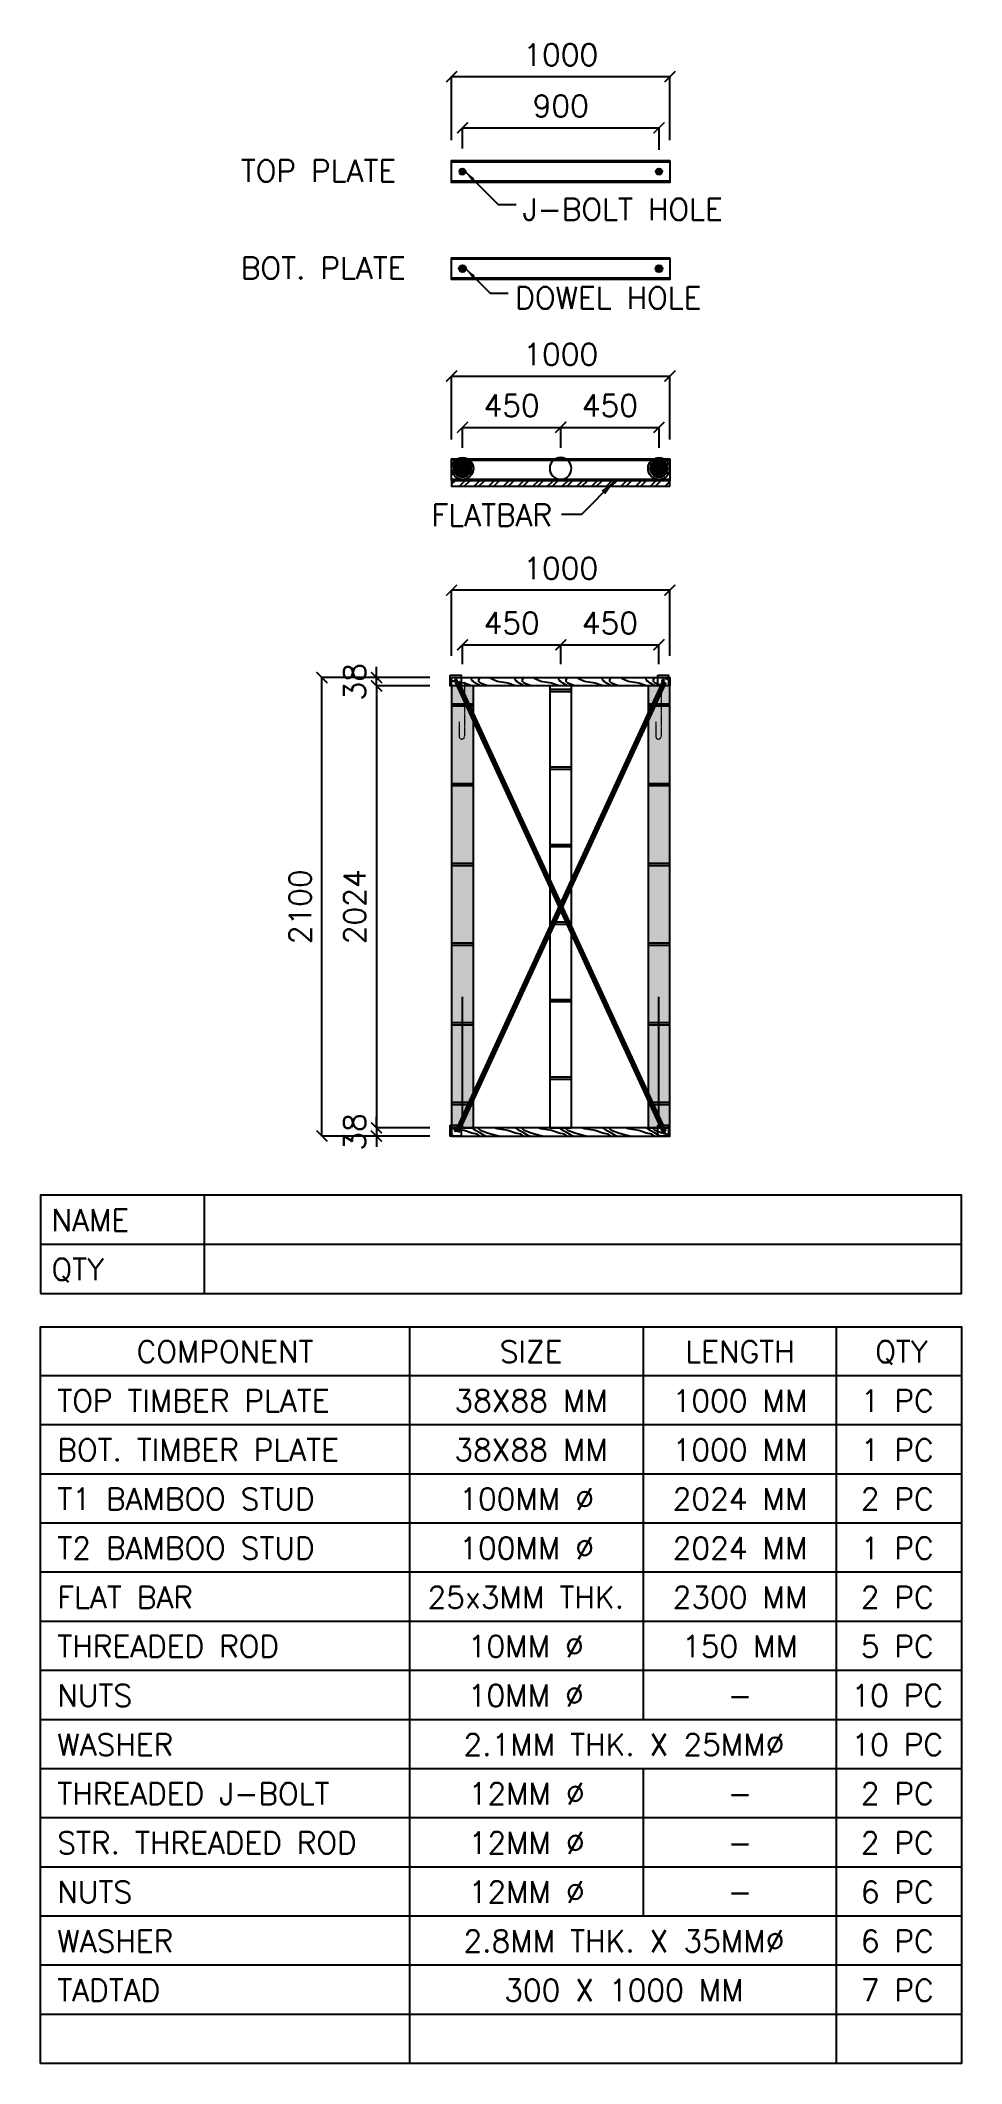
# Model space of a CAD drawing. Header units: inches. Extents: x 30 to 4248, y 12 to 9278.
import ezdxf
from ezdxf.enums import TextEntityAlignment as Align

# ---------------------------------------------------------------- set-up
doc = ezdxf.new("R2010")
doc.units = ezdxf.units.IN
doc.header["$MEASUREMENT"] = 0
doc.set_wipeout_variables(frame=1)
doc.linetypes.add('HIDDEN2', pattern=[4.7625, 3.175, -1.5875])
doc.layers.get('Defpoints').update_dxf_attribs({"color": 36, "true_color": 0x703800})
doc.layers.add('.', color=5, linetype='Continuous', lineweight=70)
for name, color, linetype in [('0-S1', 1, 'Continuous'), ('0-S2', 2, 'Continuous'), ('0-S8', 8, 'Continuous'), ('1CO', 1, 'Continuous'), ('A-BAMBOO POLE', 2, 'Continuous'), ('A-DIMENSIONS', 30, 'Continuous'), ('A-Hatch', 8, 'Continuous'), ('A-Main Text', 3, 'Continuous'), ('A-Specifications', 2, 'Continuous'), ('A-WALL', 4, 'Continuous'), ('AR-Bamboo Stud', 2, 'Continuous'), ('AR-Flatbar', 143, 'Continuous'), ('AR-FURNITURES', 9, 'Continuous'), ('AR-Panels', 4, 'Continuous'), ('AR-Timber Plate', 3, 'Continuous'), ('Bolts', 4, 'HIDDEN2'), ('Screw Dowel', 140, 'Continuous'), ('Screw J-Bolt', 64, 'Continuous')]:
    doc.layers.add(name, color=color, linetype=linetype)
doc.layers.add('VP', color=7, linetype='Continuous', plot=False)
doc.styles.add('LEROY', font='simplex.shx')
doc.dimstyles.new('DIM100', dxfattribs={"dimscale": 0, "dimtxt": 220, "dimasz": 180, "dimexe": 220, "dimexo": 250, "dimgap": 1, "dimtad": 1, "dimtoh": 1, "dimlfac": 0.001, "dimzin": 1, "dimdsep": 46, "dimtxsty": 'LEROY', "dimblk1": 'ORIGIN', "dimblk2": 'ORIGIN', "dimsah": 1, "dimcen": 0.18, "dimclrd": 30, "dimclre": 30, "dimclrt": 7, "dimazin": 0, "dimtfac": 1, "dimtix": 1, "dimtmove": 1, "dimatfit": 3, "dimfxl": 1, "dimtvp": 1, "dimtolj": 2, "dimtzin": 0, "dimarcsym": 0})

msp = doc.modelspace()

# ---------------------------------------------------------------- texts
at = {"layer": 'A-Main Text', "style": 'LEROY'}
for s, p in [('NAME', (80.4, 3824.6, 18333.7)), ('QTY', (80.4, 3599.6, 18333.7))]:
    msp.add_text(s, height=100, dxfattribs=at).set_placement(p)
for s, p in [('COMPONENT', (875.4, 3222.4, 18333.7)), ('SIZE', (2276.9, 3222.4, 18333.7)), ('LENGTH', (3233.9, 3222.4, 18333.7)), ('QTY', (3973, 3222.4, 18333.7)), ('38X88 MM', (2276.9, 2997.4, 18333.7)), ('1000 MM', (3233.9, 2997.4, 18333.7)), ('1 PC', (3954, 2997.4, 18333.7)), ('38X88 MM', (2276.9, 2772.4, 18333.7)), ('1000 MM', (3233.9, 2772.4, 18333.7)), ('1 PC', (3954, 2772.4, 18333.7)), ('100MM ∅', (2256.7, 2547.4, 18333.7)), ('2024 MM', (3233.9, 2547.4, 18333.7)), ('2 PC', (3954, 2547.4, 18333.7)), ('100MM ∅', (2256.7, 2322.4, 18333.7)), ('2024 MM', (3233.9, 2322.4, 18333.7)), ('1 PC', (3954, 2322.4, 18333.7)), ('25x3MM THK.', (2252.5, 2097.4, 18333.7)), ('2300 MM', (3233.9, 2097.4, 18333.7)), ('2 PC', (3954, 2097.4, 18333.7)), ('10MM ∅', (2252.5, 1872.4, 18333.7)), ('150 MM', (3233.9, 1872.4, 18333.7)), ('5 PC', (3954, 1872.4, 18333.7)), ('10MM ∅', (2252.5, 1647.4, 18333.7)), ('-', (3233.9, 1647.4, 18333.7)), ('10 PC', (3954, 1647.4, 18333.7)), ('10 PC', (3954, 1422.4, 18333.7)), ('12MM ∅', (2256.7, 1197.4, 18333.7)), ('2 PC', (3954, 1197.4, 18333.7)), ('-', (3233.9, 1197.4, 18333.7)), ('12MM ∅', (2256.7, 972.4, 18333.7)), ('2 PC', (3954, 972.4, 18333.7)), ('-', (3233.9, 972.4, 18333.7)), ('12MM ∅', (2256.7, 747.4, 18333.7)), ('6 PC', (3954, 747.4, 18333.7)), ('-', (3233.9, 747.4, 18333.7)), ('6 PC', (3954, 522.4, 18333.7)), ('7 PC', (3954, 297.4, 18333.7))]:
    msp.add_text(s, height=100, dxfattribs=at).set_placement(p, align=Align.CENTER)
at = {"layer": 'A-Main Text', "ltscale": 0.2, "char_height": 100, "attachment_point": 3, "style": 'LEROY'}
for s, insert in [('\\pxql;TOP PLATE', (2013.8, 8730.9)), ('\\pxql;BOT. PLATE', (2013.8, 8286.3))]:
    msp.add_mtext_dynamic_manual_height_columns(s, width=1066.299, gutter_width=0.3, heights=[0], dxfattribs=dict(at, insert=insert))
at = {"layer": 'A-Main Text', "char_height": 100, "style": 'LEROY'}
for s, insert, width, attachment_point in [('TOP TIMBER PLATE', (106.8, 3097.4, 18333.7), 1533.54, 1), ('BOT. TIMBER PLATE', (106.8, 2872.4, 18333.7), 1533.54, 1), ('T1 BAMBOO STUD', (106.8, 2647.4, 18333.7), 1399.607, 1), ('T2 BAMBOO STUD', (106.8, 2422.4, 18333.7), 1399.607, 1), ('FLAT BAR', (106.8, 2197.4, 18333.7), 1399.607, 1), ('THREADED ROD', (106.8, 1972.4, 18333.7), 1710.934, 1), ('NUTS', (106.8, 1747.4, 18333.7), 1399.607, 1), ('WASHER', (106.8, 1522.4, 18333.7), 1399.607, 1), ('2.1MM THK. X 25MM∅ ', (2702.2, 1522.4, 18333.7), 1841.691, 2), ('THREADED J-BOLT', (106.8, 1297.4, 18333.7), 1632.871, 1), ('STR. THREADED ROD', (106.8, 1072.4, 18333.7), 1980.468, 1), ('NUTS', (106.8, 847.4, 18333.7), 1399.607, 1), ('WASHER', (106.8, 622.4, 18333.7), 1399.607, 1), ('2.8MM THK. X 35MM∅ ', (2702.2, 622.4, 18333.7), 1841.691, 2), ('TADTAD', (106.8, 397.4, 18333.7), 1399.607, 1), ('300 X 1000 MM', (2702.2, 397.4, 18333.7), 1841.691, 2)]:
    msp.add_mtext(s, dxfattribs=dict(at, insert=insert, width=width, attachment_point=attachment_point))
at = {"layer": 'A-Specifications', "ltscale": 0.2, "char_height": 100, "attachment_point": 3, "style": 'LEROY'}
for s, width, gutter_width, insert in [('\\pxql;J-BOLT HOLE', 1066.299, 0.3, (3304, 8554.6)), ('\\pxql;DOWEL HOLE', 1010.881, 0.3, (3215.1, 8149.2)), ('FLATBAR', 751.472, 0.5, (2373.4, 7154.3))]:
    msp.add_mtext_dynamic_manual_height_columns(s, width=width, gutter_width=gutter_width, heights=[0], dxfattribs=dict(at, insert=insert))

# ---------------------------------------------------------------- blocks, each defined once
blk = doc.blocks.new('bps1')
at = {"layer": 'AR-FURNITURES'}
h = blk.add_hatch(dxfattribs=at)
h.set_pattern_fill('ANSI37', color=256, scale=2)
h.set_pattern_definition([(45, (0, 0), (-4.490128, 4.490128), []), (135, (0, 0), (-4.490128, -4.490128), [])])
edge = h.paths.add_edge_path()
edge.add_ellipse((30825.3, -11129.5), major_axis=(-28.3, 28.3), ratio=1, start_angle=0, end_angle=360, ccw=False)
at = {"layer": 'A-BAMBOO POLE', "linetype": 'Continuous'}
blk.add_circle((30825.3, -11129.5), 50, dxfattribs=at)
at = {"layer": 'AR-FURNITURES', "linetype": 'Continuous', "extrusion": (0, 0, -1)}
blk.add_ellipse((30825.3, -11129.5), major_axis=(-28.3, 28.3), ratio=1, start_param=2.356935, end_param=8.64012, dxfattribs=at)
blk = doc.blocks.new('bpns1')
at = {"layer": 'A-BAMBOO POLE', "linetype": 'Continuous'}
blk.add_circle((31425.3, -11129.1), 50, dxfattribs=at)
blk = doc.blocks.new('PANEL 1000A')
at = {"layer": 'AR-Timber Plate'}
blk.add_lwpolyline([(29910.3, -5824), (29910.3, -5736), (30910.3, -5736), (30910.3, -5824)], close=True, dxfattribs=at)
at = {"layer": 'VP'}
blk.add_lwpolyline([(29910.3, -5830), (29910.3, -5730), (30910.3, -5730), (30910.3, -5830)], close=True, dxfattribs=at)
at = {"layer": 'AR-Bamboo Stud', "rotation": 270}
for p in [(41089.8, 25039.3), (41989.8, 25039.3)]:
    blk.add_blockref('bps1', p, dxfattribs=at)
at = {"layer": 'AR-Bamboo Stud', "xscale": -1, "rotation": 90}
blk.add_blockref('bpns1', (19281.9, 25639.3), dxfattribs=at)
blk = doc.blocks.new('_ArchTick')
at = {"color": 0, "linetype": 'ByBlock', "const_width": 0.15}
blk.add_lwpolyline([(-0.5, -0.5), (0.5, 0.5)], dxfattribs=at)
blk = doc.blocks.new('*D35')
at = {"layer": 'A-DIMENSIONS', "color": 30, "transparency": 16777216}
for p, q in [((1812.6, 6321.9), (1568.8, 6321.9)), ((1568.8, 6321.9), (1568.8, 4297.9)), ((1812.6, 4297.9), (1568.8, 4297.9))]:
    blk.add_line(p, q, dxfattribs=at)
at = {"layer": 'Defpoints', "color": 0, "transparency": 16777216}
for p in [(1912.6, 6321.9), (1568.8, 4297.9), (1912.6, 4297.9)]:
    blk.add_point(p, dxfattribs=at)
at = {"layer": 'A-DIMENSIONS', "color": 30, "transparency": 16777216, "xscale": 50, "yscale": 50, "zscale": 50}
for p, rotation in [((1568.8, 6321.9), 90), ((1568.8, 4297.9), 270)]:
    blk.add_blockref('_ArchTick', p, dxfattribs=dict(at, rotation=rotation))
at = {"layer": 'A-DIMENSIONS', "color": 3, "transparency": 16777216, "insert": (1468.8, 5309.9), "char_height": 100, "attachment_point": 5, "rotation": 90, "style": 'LEROY'}
blk.add_mtext('\\A2;2024', dxfattribs=at)
blk = doc.blocks.new('*D36')
at = {"layer": 'A-DIMENSIONS', "color": 30, "transparency": 16777216}
for p, q in [((1568.8, 4297.9), (1568.8, 4347.9)), ((1812.6, 4297.9), (1568.8, 4297.9)), ((1568.8, 4297.9), (1568.8, 4259.9)), ((1812.6, 4259.9), (1568.8, 4259.9)), ((1568.8, 4259.9), (1568.8, 4209.9))]:
    blk.add_line(p, q, dxfattribs=at)
at = {"layer": 'Defpoints', "color": 0, "transparency": 16777216}
for p in [(1912.6, 4297.9), (1568.8, 4259.9), (1912.6, 4259.9)]:
    blk.add_point(p, dxfattribs=at)
at = {"layer": 'A-DIMENSIONS', "color": 30, "transparency": 16777216, "xscale": 50, "yscale": 50, "zscale": 50}
for p, rotation in [((1568.8, 4297.9), 270), ((1568.8, 4259.9), 90)]:
    blk.add_blockref('_ArchTick', p, dxfattribs=dict(at, rotation=rotation))
at = {"layer": 'A-DIMENSIONS', "color": 3, "transparency": 16777216, "insert": (1468.8, 4278.9), "char_height": 100, "attachment_point": 5, "rotation": 90, "style": 'LEROY'}
blk.add_mtext('\\A2;38', dxfattribs=at)
blk = doc.blocks.new('*D37')
at = {"layer": 'A-DIMENSIONS', "color": 30, "transparency": 16777216}
for p, q in [((1568.8, 6359.9), (1568.8, 6409.9)), ((1812.7, 6359.9), (1568.8, 6359.9)), ((1568.8, 6321.9), (1568.8, 6359.9)), ((1812.6, 6321.9), (1568.8, 6321.9)), ((1568.8, 6321.9), (1568.8, 6271.9))]:
    blk.add_line(p, q, dxfattribs=at)
at = {"layer": 'Defpoints', "color": 0, "transparency": 16777216}
for p in [(1568.8, 6359.9), (1912.6, 6321.9), (1912.7, 6359.9)]:
    blk.add_point(p, dxfattribs=at)
at = {"layer": 'A-DIMENSIONS', "color": 30, "transparency": 16777216, "xscale": 50, "yscale": 50, "zscale": 50}
for p, rotation in [((1568.8, 6359.9), 270), ((1568.8, 6321.9), 90)]:
    blk.add_blockref('_ArchTick', p, dxfattribs=dict(at, rotation=rotation))
at = {"layer": 'A-DIMENSIONS', "color": 3, "transparency": 16777216, "insert": (1468.8, 6340.9), "char_height": 100, "attachment_point": 5, "rotation": 90, "style": 'LEROY'}
blk.add_mtext('\\A2;38', dxfattribs=at)
blk = doc.blocks.new('*D26')
at = {"layer": 'A-DIMENSIONS', "color": 30, "transparency": 16777216}
for p, q in [((1962.7, 6421.9), (1962.7, 6510.1)), ((1962.7, 6510.1), (2412.9, 6510.1)), ((2412.9, 6421.9), (2412.9, 6510.1))]:
    blk.add_line(p, q, dxfattribs=at)
at = {"layer": 'Defpoints', "color": 0, "transparency": 16777216}
for p in [(2412.9, 6510.1), (1962.7, 6321.9), (2412.9, 6321.9)]:
    blk.add_point(p, dxfattribs=at)
at = {"layer": 'A-DIMENSIONS', "color": 30, "transparency": 16777216, "xscale": 50, "yscale": 50, "zscale": 50, "rotation": 180}
blk.add_blockref('_ArchTick', (1962.7, 6510.1), dxfattribs=at)
at = {"layer": 'A-DIMENSIONS', "color": 30, "transparency": 16777216, "xscale": 50, "yscale": 50, "zscale": 50}
blk.add_blockref('_ArchTick', (2412.9, 6510.1), dxfattribs=at)
at = {"layer": 'A-DIMENSIONS', "color": 3, "transparency": 16777216, "insert": (2187.8, 6610.1), "char_height": 100, "attachment_point": 5, "style": 'LEROY'}
blk.add_mtext('\\A2;450', dxfattribs=at)
blk = doc.blocks.new('*D27')
at = {"layer": 'A-DIMENSIONS', "color": 30, "transparency": 16777216}
for p, q in [((2412.9, 6421.9), (2412.9, 6510.1)), ((2412.9, 6510.1), (2862.6, 6510.1)), ((2862.6, 6421.9), (2862.6, 6510.1))]:
    blk.add_line(p, q, dxfattribs=at)
at = {"layer": 'Defpoints', "color": 0, "transparency": 16777216}
for p in [(2862.6, 6510.1), (2412.9, 6321.9), (2862.6, 6321.9)]:
    blk.add_point(p, dxfattribs=at)
at = {"layer": 'A-DIMENSIONS', "color": 30, "transparency": 16777216, "xscale": 50, "yscale": 50, "zscale": 50, "rotation": 180}
blk.add_blockref('_ArchTick', (2412.9, 6510.1), dxfattribs=at)
at = {"layer": 'A-DIMENSIONS', "color": 30, "transparency": 16777216, "xscale": 50, "yscale": 50, "zscale": 50}
blk.add_blockref('_ArchTick', (2862.6, 6510.1), dxfattribs=at)
at = {"layer": 'A-DIMENSIONS', "color": 3, "transparency": 16777216, "insert": (2637.8, 6610.1), "char_height": 100, "attachment_point": 5, "style": 'LEROY'}
blk.add_mtext('\\A2;450', dxfattribs=at)
blk = doc.blocks.new('*D28')
at = {"layer": 'A-DIMENSIONS', "color": 30, "transparency": 16777216}
for p, q in [((1912.7, 6459.9), (1912.7, 6760.1)), ((2912.6, 6760.1), (1912.7, 6760.1)), ((2912.6, 6459.9), (2912.6, 6760.1))]:
    blk.add_line(p, q, dxfattribs=at)
at = {"layer": 'Defpoints', "color": 0, "transparency": 16777216}
for p in [(1912.7, 6760.1), (1912.7, 6359.9), (2912.6, 6359.9)]:
    blk.add_point(p, dxfattribs=at)
at = {"layer": 'A-DIMENSIONS', "color": 30, "transparency": 16777216, "xscale": 50, "yscale": 50, "zscale": 50, "rotation": 180}
blk.add_blockref('_ArchTick', (1912.7, 6760.1), dxfattribs=at)
at = {"layer": 'A-DIMENSIONS', "color": 30, "transparency": 16777216, "xscale": 50, "yscale": 50, "zscale": 50}
blk.add_blockref('_ArchTick', (2912.6, 6760.1), dxfattribs=at)
at = {"layer": 'A-DIMENSIONS', "color": 3, "transparency": 16777216, "insert": (2412.6, 6860.1), "char_height": 100, "attachment_point": 5, "style": 'LEROY'}
blk.add_mtext('\\A2;1000', dxfattribs=at)
blk = doc.blocks.new('*D29')
at = {"layer": 'A-DIMENSIONS', "color": 30, "transparency": 16777216}
for p, q in [((1812.7, 6359.9), (1318.8, 6359.9)), ((1318.8, 4259.9), (1318.8, 6359.9)), ((1812.6, 4259.9), (1318.8, 4259.9))]:
    blk.add_line(p, q, dxfattribs=at)
at = {"layer": 'Defpoints', "color": 0, "transparency": 16777216}
for p in [(1318.8, 6359.9), (1912.7, 6359.9), (1912.6, 4259.9)]:
    blk.add_point(p, dxfattribs=at)
at = {"layer": 'A-DIMENSIONS', "color": 30, "transparency": 16777216, "xscale": 50, "yscale": 50, "zscale": 50}
for p, rotation in [((1318.8, 6359.9), 90), ((1318.8, 4259.9), 270)]:
    blk.add_blockref('_ArchTick', p, dxfattribs=dict(at, rotation=rotation))
at = {"layer": 'A-DIMENSIONS', "color": 3, "transparency": 16777216, "insert": (1218.8, 5309.9), "char_height": 100, "attachment_point": 5, "rotation": 90, "style": 'LEROY'}
blk.add_mtext('\\A2;2100', dxfattribs=at)
blk = doc.blocks.new('A$C62F95397')
at = {"layer": 'Bolts', "lineweight": 0, "ltscale": 0.25}
for p, q in [((25, 262.5), (25, 12.5)), ((0, 80.8), (0, 12.5))]:
    blk.add_line(p, q, dxfattribs=at)
blk.add_arc((12.5, 12.5), 12.5, 180, 0, dxfattribs=at)
blk = doc.blocks.new('N2N')
blk.add_wipeout([(98002.7, -26144.8), (97902.7, -26144.8), (97902.7, -28168.8), (98002.7, -28168.8)]).dxf.layer = '0-S8'
at = {"layer": '.', "linetype": 'Continuous'}
h = blk.add_hatch(dxfattribs=at)
h.set_pattern_fill('DOTS', color=8, scale=10)
h.set_pattern_definition([(0, (7e-06, 48.67), (7.9375, 15.875), [0, -15.875])])
h.paths.add_polyline_path([(98002.7, -26144.8), (97902.7, -26144.8), (97902.7, -28168.8), (98002.7, -28168.8)])
at = {"layer": '0-S1'}
h = blk.add_hatch(dxfattribs=at)
h.set_pattern_fill('_USER', color=256, scale=365, pattern_type=0)
h.set_pattern_definition([(0, (97902.7, -25880.27), (0, 365), [])])
edge = h.paths.add_edge_path()
edge.add_line((97902.7, -26144.8), (98002.7, -26144.8))
edge.add_line((98002.7, -26117.1), (98002.7, -28118.8))
edge.add_line((98002.7, -28118.8), (97902.7, -28118.8))
edge.add_line((97902.7, -28118.8), (97902.7, -26121.8))
h = blk.add_hatch(dxfattribs=at)
h.set_pattern_fill('_USER', color=256, scale=365, pattern_type=0)
h.set_pattern_definition([(0, (97902.7, -25890.27), (0, 365), [])])
edge = h.paths.add_edge_path()
edge.add_line((97902.7, -26144.8), (98002.7, -26144.8))
edge.add_line((98002.7, -26124.9), (98002.7, -28138.8))
edge.add_line((98002.7, -28138.8), (97902.7, -28138.8))
edge.add_line((97902.7, -28138.8), (97902.7, -26135.8))
at = {"layer": '0-S2'}
blk.add_lwpolyline([(98002.7, -26144.8), (97902.7, -26144.8), (97902.7, -28168.8), (98002.7, -28168.8)], close=True, dxfattribs=at)
at = {"layer": 'Bolts', "ltscale": 0.5}
blk.add_line((97952.6, -28168.8), (97952.6, -27568.8), dxfattribs=at)
at = {"layer": 'Bolts'}
blk.add_blockref('A$C62F95397', (97937.6, -26388.2), dxfattribs=at)
blk = doc.blocks.new('BFGGBN')
at = {"layer": '1CO'}
blk.add_circle((6736.6, -34195.3), 4.5, dxfattribs=at)
at = {"layer": 'Defpoints'}
blk.add_lwpolyline([(6711.6, -34170.3), (6761.6, -34170.3), (6761.6, -34220.3), (6711.6, -34220.3)], close=True, dxfattribs=at)
blk = doc.blocks.new('Type B')
at = {"layer": '0-S1'}
h = blk.add_hatch(dxfattribs=at)
h.set_pattern_fill('_USER', color=256, scale=355, pattern_type=0)
h.set_pattern_definition([(0, (10628.1, 16236), (0, 355), [])])
edge = h.paths.add_edge_path()
edge.add_line((9748.3, 18210), (9848.3, 18210))
edge.add_line((9848.3, 18190.6), (9848.3, 16216))
edge.add_line((9848.3, 16216), (9748.3, 16216))
edge.add_line((9748.3, 16216), (9748.3, 18189.5))
h = blk.add_hatch(dxfattribs=at)
h.set_pattern_fill('_USER', color=256, scale=355, pattern_type=0)
h.set_pattern_definition([(0, (10628.1, 16246), (0, 355), [])])
edge = h.paths.add_edge_path()
edge.add_line((9748.3, 18210), (9848.3, 18210))
edge.add_line((9848.3, 18210), (9848.3, 16236))
edge.add_line((9848.3, 16236), (9748.3, 16236))
edge.add_line((9748.3, 16236), (9748.3, 18210))
at = {"layer": 'AR-Bamboo Stud'}
blk.add_lwpolyline([(9848.3, 18210), (9748.3, 18210), (9748.3, 16186), (9848.3, 16186)], close=True, dxfattribs=at)
blk = doc.blocks.new('1000 PANEL')
at = {"layer": 'AR-Bamboo Stud'}
for name, p in [('N2N', (71930.4, -219865)), ('Type B', (160534.1, -264219.9)), ('N2N', (72830.4, -219865))]:
    blk.add_blockref(name, p, dxfattribs=at)
at = {"layer": 'A-Hatch'}
h = blk.add_hatch(dxfattribs=at)
h.set_pattern_fill('HWOD20E1', color=8, scale=4, pattern_type=2)
h.set_pattern_definition([(14.03624, (9921.5, -276977.28), (2e-07, 200), [32.9848, -791.6363]), (14.03624, (10121.5, -276977.28), (2e-07, 200), [32.9848, -791.6363]), (14.03624, (10321.5, -276977.28), (2e-07, 200), [32.9848, -791.6363]), (14.03624, (10521.5, -276977.28), (2e-07, 200), [32.9848, -791.6363]), (18.43495, (9953.5, -276969.28), (3e-07, 200), [37.9473, -594.5082]), (18.43495, (10153.5, -276969.28), (3e-07, 200), [37.9473, -594.5082]), (18.43495, (10353.5, -276969.28), (3e-07, 200), [37.9473, -594.5082]), (21.80141, (9989.5, -276957.28), (-5e-06, 200), [21.5407, -1055.4923]), (21.80141, (10189.5, -276957.28), (-5e-06, 200), [21.5407, -1055.4923]), (21.80141, (10389.5, -276957.28), (-5e-06, 200), [21.5407, -1055.4923]), (21.80141, (10589.5, -276957.28), (-5e-06, 200), [21.5407, -1055.4923]), (21.80141, (10789.5, -276957.28), (-5e-06, 200), [21.5407, -1055.4923]), (63.43495, (10009.49, -276949.28), (-3e-06, 199.999995), [8.94427, -438.26932]), (90, (10013.5, -276941.28), (-200, 1e-14), [8, -192]), (153.43495, (10013.5, -276933.28), (1e-05, 200), [8.94427, -438.2693]), (153.43495, (10213.5, -276933.28), (1e-05, 200), [8.94427, -438.2693]), (90, (10005.5, -276929.28), (-200, 1e-14), [8, -192]), (45, (10005.49, -276921.28), (1e-14, 200), [5.65685, -277.18585]), (45, (10009.49, -276917.28), (1e-14, 200), [5.65685, -277.18585]), (90, (10013.5, -276913.28), (-200, 1e-14), [4, -196]), (146.30994, (10013.49, -276909.28), (-1e-05, 200), [14.4222, -706.68805]), (146.30994, (10213.49, -276909.28), (-1e-05, 200), [14.4222, -706.68805]), (146.30994, (10413.49, -276909.28), (-1e-05, 200), [14.4222, -706.68805]), (168.69008, (10001.5, -276901.28), (-2e-05, 200), [20.3961, -999.4078]), (168.69008, (10201.5, -276901.28), (-2e-05, 200), [20.3961, -999.4078]), (168.69008, (10401.5, -276901.28), (-2e-05, 200), [20.3961, -999.4078]), (168.69008, (10601.5, -276901.28), (-2e-05, 200), [20.3961, -999.4078]), (168.69008, (10801.5, -276901.28), (-2e-05, 200), [20.3961, -999.4078]), (171.86989, (9981.5, -276897.28), (2e-05, 200), [28.2843, -1385.9293]), (171.86989, (10181.5, -276897.28), (2e-05, 200), [28.2843, -1385.9293]), (171.86989, (10381.5, -276897.28), (2e-05, 200), [28.2843, -1385.9293]), (171.86989, (10581.5, -276897.28), (2e-05, 200), [28.2843, -1385.9293]), (171.86989, (10781.5, -276897.28), (2e-05, 200), [28.2843, -1385.9293]), (171.86989, (10981.5, -276897.28), (2e-05, 200), [28.2843, -1385.9293]), (171.86989, (11181.5, -276897.28), (2e-05, 200), [28.2843, -1385.9293]), (172.87498, (9953.5, -276893.28), (-2e-06, 200), [32.249, -1580.2025]), (172.87498, (10153.5, -276893.28), (-2e-06, 200), [32.249, -1580.2025]), (172.87498, (10353.5, -276893.28), (-2e-06, 200), [32.249, -1580.2025]), (172.87498, (10553.5, -276893.28), (-2e-06, 200), [32.249, -1580.2025]), (172.87498, (10753.5, -276893.28), (-2e-06, 200), [32.249, -1580.2025]), (172.87498, (10953.5, -276893.28), (-2e-06, 200), [32.249, -1580.2025]), (172.87498, (11153.5, -276893.28), (-2e-06, 200), [32.249, -1580.2025]), (172.87498, (11353.5, -276893.28), (-2e-06, 200), [32.249, -1580.2025]), (20.85446, (9921.5, -277005.28), (-1e-06, 200), [89.889, -4404.552]), (20.85446, (10121.5, -277005.28), (-1e-06, 200), [89.889, -4404.552]), (20.85446, (10321.5, -277005.28), (-1e-06, 200), [89.889, -4404.552]), (20.85446, (10521.5, -277005.28), (-1e-06, 200), [89.889, -4404.552]), (20.85446, (10721.5, -277005.28), (-1e-06, 200), [89.889, -4404.552]), (20.85446, (10921.5, -277005.28), (-1e-06, 200), [89.889, -4404.552]), (20.85446, (11121.5, -277005.28), (-1e-06, 200), [89.889, -4404.552]), (20.85446, (11321.5, -277005.28), (-1e-06, 200), [89.889, -4404.552]), (20.85446, (11521.5, -277005.28), (-1e-06, 200), [89.889, -4404.552]), (20.85446, (11721.5, -277005.28), (-1e-06, 200), [89.889, -4404.552]), (20.85446, (11921.5, -277005.28), (-1e-06, 200), [89.889, -4404.552]), (20.85446, (12121.5, -277005.28), (-1e-06, 200), [89.889, -4404.552]), (20.85446, (12321.5, -277005.28), (-1e-06, 200), [89.889, -4404.552]), (20.85446, (12521.5, -277005.28), (-1e-06, 200), [89.889, -4404.552]), (20.85446, (12721.5, -277005.28), (-1e-06, 200), [89.889, -4404.552]), (20.85446, (12921.5, -277005.28), (-1e-06, 200), [89.889, -4404.552]), (20.85446, (13121.5, -277005.28), (-1e-06, 200), [89.889, -4404.552]), (20.85446, (13321.5, -277005.28), (-1e-06, 200), [89.889, -4404.552]), (20.85446, (13521.5, -277005.28), (-1e-06, 200), [89.889, -4404.552]), (20.85446, (13721.5, -277005.28), (-1e-06, 200), [89.889, -4404.552]), (20.85446, (13921.5, -277005.28), (-1e-06, 200), [89.889, -4404.552]), (23.96249, (10005.5, -276973.28), (-7e-06, 200), [39.3954, -1930.376]), (23.96249, (10205.5, -276973.28), (-7e-06, 200), [39.3954, -1930.376]), (23.96249, (10405.5, -276973.28), (-7e-06, 200), [39.3954, -1930.376]), (23.96249, (10605.5, -276973.28), (-7e-06, 200), [39.3954, -1930.376]), (23.96249, (10805.5, -276973.28), (-7e-06, 200), [39.3954, -1930.376]), (23.96249, (11005.5, -276973.28), (-7e-06, 200), [39.3954, -1930.376]), (23.96249, (11205.5, -276973.28), (-7e-06, 200), [39.3954, -1930.376]), (23.96249, (11405.5, -276973.28), (-7e-06, 200), [39.3954, -1930.376]), (23.96249, (11605.5, -276973.28), (-7e-06, 200), [39.3954, -1930.376]), (63.43495, (10041.49, -276957.28), (-3e-06, 199.999995), [8.94427, -438.26932]), (108.43495, (10045.49, -276949.28), (-9e-06, 200.000005), [12.6491, -619.8064]), (108.43495, (10041.49, -276937.28), (-9e-06, 200.000005), [12.6491, -619.8064]), (45, (10037.49, -276925.28), (1e-14, 200), [16.97056, -265.87216]), (71.56505, (10049.49, -276913.28), (6e-06, 200.000006), [12.6491, -619.8064]), (135, (10053.49, -276901.28), (1e-14, 200), [11.3137, -271.529]), (143.1301, (10045.49, -276893.28), (-5e-07, 200), [20, -980]), (143.1301, (10245.49, -276893.28), (-5e-07, 200), [20, -980]), (143.1301, (10445.49, -276893.28), (-5e-07, 200), [20, -980]), (143.1301, (10645.49, -276893.28), (-5e-07, 200), [20, -980]), (170.53767, (10029.5, -276881.28), (2e-05, 200), [24.331, -1192.2214]), (170.53767, (10229.5, -276881.28), (2e-05, 200), [24.331, -1192.2214]), (170.53767, (10429.5, -276881.28), (2e-05, 200), [24.331, -1192.2214]), (170.53767, (10629.5, -276881.28), (2e-05, 200), [24.331, -1192.2214]), (170.53767, (10829.5, -276881.28), (2e-05, 200), [24.331, -1192.2214]), (170.53767, (11029.5, -276881.28), (2e-05, 200), [24.331, -1192.2214]), (161.56505, (10005.5, -276877.28), (1e-05, 200), [37.9473, -594.5082]), (161.56505, (10205.5, -276877.28), (1e-05, 200), [37.9473, -594.5082]), (161.56505, (10405.5, -276877.28), (1e-05, 200), [37.9473, -594.5082]), (170.53767, (9969.5, -276865.28), (2e-05, 200), [48.6621, -1167.8904]), (170.53767, (10169.5, -276865.28), (2e-05, 200), [48.6621, -1167.8904]), (170.53767, (10369.5, -276865.28), (2e-05, 200), [48.6621, -1167.8904]), (170.53767, (10569.5, -276865.28), (2e-05, 200), [48.6621, -1167.8904]), (170.53767, (10769.5, -276865.28), (2e-05, 200), [48.6621, -1167.8904]), (170.53767, (10969.5, -276865.28), (2e-05, 200), [48.6621, -1167.8904]), (116.56505, (10001.49, -277025.28), (-1e-05, 200.000006), [8.94427, -438.26932]), (135, (9997.49, -277017.28), (1e-14, 200), [11.3137, -271.529]), (63.43495, (9989.49, -277009.28), (-3e-06, 199.999995), [8.94427, -438.26932]), (33.69007, (9993.49, -277001.28), (7e-06, 200), [28.8444, -692.2659]), (33.69007, (10193.49, -277001.28), (7e-06, 200), [28.8444, -692.2659]), (33.69007, (10393.49, -277001.28), (7e-06, 200), [28.8444, -692.2659]), (26.56505, (10017.5, -276985.28), (4e-06, 200), [35.7771, -411.4365]), (26.56505, (10217.5, -276985.28), (4e-06, 200), [35.7771, -411.4365]), (15.9454, (10049.5, -276969.28), (-3e-07, 200), [29.1204, -1426.9015]), (15.9454, (10249.5, -276969.28), (-3e-07, 200), [29.1204, -1426.9015]), (15.9454, (10449.5, -276969.28), (-3e-07, 200), [29.1204, -1426.9015]), (15.9454, (10649.5, -276969.28), (-3e-07, 200), [29.1204, -1426.9015]), (15.9454, (10849.5, -276969.28), (-3e-07, 200), [29.1204, -1426.9015]), (15.9454, (11049.5, -276969.28), (-3e-07, 200), [29.1204, -1426.9015]), (15.9454, (11249.5, -276969.28), (-3e-07, 200), [29.1204, -1426.9015]), (8.1301, (10077.5, -276961.28), (5e-07, 200), [28.2843, -1385.9293]), (8.1301, (10277.5, -276961.28), (5e-07, 200), [28.2843, -1385.9293]), (8.1301, (10477.5, -276961.28), (5e-07, 200), [28.2843, -1385.9293]), (8.1301, (10677.5, -276961.28), (5e-07, 200), [28.2843, -1385.9293]), (8.1301, (10877.5, -276961.28), (5e-07, 200), [28.2843, -1385.9293]), (8.1301, (11077.5, -276961.28), (5e-07, 200), [28.2843, -1385.9293]), (8.1301, (11277.5, -276961.28), (5e-07, 200), [28.2843, -1385.9293]), (14.03624, (10105.5, -276957.28), (2e-07, 200), [16.4924, -808.1287]), (14.03624, (10305.5, -276957.28), (2e-07, 200), [16.4924, -808.1287]), (14.03624, (10505.5, -276957.28), (2e-07, 200), [16.4924, -808.1287]), (14.03624, (10705.5, -276957.28), (2e-07, 200), [16.4924, -808.1287]), (270, (10001.5, -277025.28), (200, 1e-14), [4, -196]), (164.74489, (10121.5, -276889.28), (-4e-06, 200), [45.607, -2234.744]), (164.74489, (10321.5, -276889.28), (-4e-06, 200), [45.607, -2234.744]), (164.74489, (10521.5, -276889.28), (-4e-06, 200), [45.607, -2234.744]), (164.74489, (10721.5, -276889.28), (-4e-06, 200), [45.607, -2234.744]), (164.74489, (10921.5, -276889.28), (-4e-06, 200), [45.607, -2234.744]), (164.74489, (11121.5, -276889.28), (-4e-06, 200), [45.607, -2234.744]), (164.74489, (11321.5, -276889.28), (-4e-06, 200), [45.607, -2234.744]), (164.74489, (11521.5, -276889.28), (-4e-06, 200), [45.607, -2234.744]), (164.74489, (11721.5, -276889.28), (-4e-06, 200), [45.607, -2234.744]), (164.74489, (11921.5, -276889.28), (-4e-06, 200), [45.607, -2234.744]), (164.74489, (12121.5, -276889.28), (-4e-06, 200), [45.607, -2234.744]), (159.44395, (10077.5, -276877.28), (-2e-05, 200), [34.176, -1674.6248]), (159.44395, (10277.5, -276877.28), (-2e-05, 200), [34.176, -1674.6248]), (159.44395, (10477.5, -276877.28), (-2e-05, 200), [34.176, -1674.6248]), (159.44395, (10677.5, -276877.28), (-2e-05, 200), [34.176, -1674.6248]), (159.44395, (10877.5, -276877.28), (-2e-05, 200), [34.176, -1674.6248]), (159.44395, (11077.5, -276877.28), (-2e-05, 200), [34.176, -1674.6248]), (159.44395, (11277.5, -276877.28), (-2e-05, 200), [34.176, -1674.6248]), (159.44395, (11477.5, -276877.28), (-2e-05, 200), [34.176, -1674.6248]), (135, (10045.49, -276865.28), (1e-14, 200), [11.3137, -271.529]), (90, (10037.5, -276857.28), (-200, 1e-14), [8, -192]), (63.43495, (10037.49, -276849.28), (-3e-06, 199.999995), [8.94427, -438.26932]), (90, (10041.5, -276841.28), (-200, 1e-14), [8, -192]), (90, (10041.5, -276833.28), (-200, 1e-14), [4, -196]), (9.46232, (9921.5, -276953.28), (2e-06, 200), [24.331, -1192.2214]), (9.46232, (10121.5, -276953.28), (2e-06, 200), [24.331, -1192.2214]), (9.46232, (10321.5, -276953.28), (2e-06, 200), [24.331, -1192.2214]), (9.46232, (10521.5, -276953.28), (2e-06, 200), [24.331, -1192.2214]), (9.46232, (10721.5, -276953.28), (2e-06, 200), [24.331, -1192.2214]), (9.46232, (10921.5, -276953.28), (2e-06, 200), [24.331, -1192.2214]), (21.80141, (9945.5, -276949.28), (-5e-06, 200), [21.5407, -1055.4923]), (21.80141, (10145.5, -276949.28), (-5e-06, 200), [21.5407, -1055.4923]), (21.80141, (10345.5, -276949.28), (-5e-06, 200), [21.5407, -1055.4923]), (21.80141, (10545.5, -276949.28), (-5e-06, 200), [21.5407, -1055.4923]), (21.80141, (10745.5, -276949.28), (-5e-06, 200), [21.5407, -1055.4923]), (45, (9965.49, -276941.28), (1e-14, 200), [11.3137, -271.529]), (108.43495, (9973.49, -276933.28), (-9e-06, 200.000005), [12.6491, -619.8064]), (153.43495, (9969.5, -276921.28), (1e-05, 200), [17.88854, -429.32504]), (153.43495, (10169.5, -276921.28), (1e-05, 200), [17.88854, -429.32504]), (165.96376, (9953.5, -276913.28), (5e-06, 200), [16.4924, -808.1287]), (165.96376, (10153.5, -276913.28), (5e-06, 200), [16.4924, -808.1287]), (165.96376, (10353.5, -276913.28), (5e-06, 200), [16.4924, -808.1287]), (165.96376, (10553.5, -276913.28), (5e-06, 200), [16.4924, -808.1287]), (165.96376, (9937.5, -276909.28), (5e-06, 200), [16.4924, -808.1287]), (165.96376, (10137.5, -276909.28), (5e-06, 200), [16.4924, -808.1287]), (165.96376, (10337.5, -276909.28), (5e-06, 200), [16.4924, -808.1287]), (165.96376, (10537.5, -276909.28), (5e-06, 200), [16.4924, -808.1287]), (158.19859, (10121.5, -276857.28), (-2e-05, 200), [21.5407, -1055.4923]), (158.19859, (10321.5, -276857.28), (-2e-05, 200), [21.5407, -1055.4923]), (158.19859, (10521.5, -276857.28), (-2e-05, 200), [21.5407, -1055.4923]), (158.19859, (10721.5, -276857.28), (-2e-05, 200), [21.5407, -1055.4923]), (158.19859, (10921.5, -276857.28), (-2e-05, 200), [21.5407, -1055.4923]), (153.43495, (10101.5, -276849.28), (1e-05, 200), [8.94427, -438.2693]), (153.43495, (10301.5, -276849.28), (1e-05, 200), [8.94427, -438.2693]), (135, (10093.49, -276845.28), (1e-14, 200), [11.3137, -271.529]), (90, (10085.5, -276837.28), (-200, 1e-14), [4, -196]), (45, (10085.49, -276833.28), (1e-14, 200), [5.65685, -277.18585]), (165.96376, (10121.5, -276905.28), (5e-06, 200), [32.9848, -791.6363]), (165.96376, (10321.5, -276905.28), (5e-06, 200), [32.9848, -791.6363]), (165.96376, (10521.5, -276905.28), (5e-06, 200), [32.9848, -791.6363]), (165.96376, (10721.5, -276905.28), (5e-06, 200), [32.9848, -791.6363]), (161.56505, (10089.5, -276897.28), (1e-05, 200), [25.2982, -607.1573]), (161.56505, (10289.5, -276897.28), (1e-05, 200), [25.2982, -607.1573]), (161.56505, (10489.5, -276897.28), (1e-05, 200), [25.2982, -607.1573]), (149.03624, (10065.5, -276889.28), (1e-05, 200), [23.3238, -1142.8666]), (149.03624, (10265.5, -276889.28), (1e-05, 200), [23.3238, -1142.8666]), (149.03624, (10465.5, -276889.28), (1e-05, 200), [23.3238, -1142.8666]), (149.03624, (10665.5, -276889.28), (1e-05, 200), [23.3238, -1142.8666]), (149.03624, (10865.5, -276889.28), (1e-05, 200), [23.3238, -1142.8666]), (153.43495, (10045.5, -276877.28), (1e-05, 200), [26.8328, -420.38077]), (153.43495, (10245.5, -276877.28), (1e-05, 200), [26.8328, -420.38077]), (135, (10021.49, -276865.28), (1e-14, 200), [11.3137, -271.529]), (153.43495, (10013.5, -276857.28), (1e-05, 200), [8.94427, -438.2693]), (153.43495, (10213.5, -276857.28), (1e-05, 200), [8.94427, -438.2693]), (108.43495, (10005.49, -276853.28), (-9e-06, 200.000005), [12.6491, -619.8064]), (90, (10001.5, -276841.28), (-200, 1e-14), [12, -188]), (195.94539, (10121.5, -276977.28), (2e-05, 200), [29.1204, -1426.9015]), (195.94539, (10321.5, -276977.28), (2e-05, 200), [29.1204, -1426.9015]), (195.94539, (10521.5, -276977.28), (2e-05, 200), [29.1204, -1426.9015]), (195.94539, (10721.5, -276977.28), (2e-05, 200), [29.1204, -1426.9015]), (195.94539, (10921.5, -276977.28), (2e-05, 200), [29.1204, -1426.9015]), (195.94539, (11121.5, -276977.28), (2e-05, 200), [29.1204, -1426.9015]), (195.94539, (11321.5, -276977.28), (2e-05, 200), [29.1204, -1426.9015]), (206.56506, (10093.5, -276985.28), (-3e-05, 200), [8.94427, -438.2693]), (206.56506, (10293.5, -276985.28), (-3e-05, 200), [8.94427, -438.2693]), (180, (10121.5, -277005.28), (-2e-14, -200), [8, -192]), (90, (10041.5, -277029.28), (-200, 1e-14), [12, -188]), (45, (10041.49, -277017.28), (1e-14, 200), [5.65685, -277.18585]), (45, (10045.49, -277013.28), (1e-14, 200), [11.3137, -271.529]), (0, (10053.5, -277005.28), (0, 200), [12, -188]), (18.43495, (10065.5, -277005.28), (3e-07, 200), [12.6491, -619.8064]), (18.43495, (10265.5, -277005.28), (3e-07, 200), [12.6491, -619.8064]), (18.43495, (10465.5, -277005.28), (3e-07, 200), [12.6491, -619.8064]), (90, (10077.5, -277001.28), (-200, 1e-14), [8, -192]), (26.56505, (10077.5, -276993.28), (4e-06, 200), [8.94427, -438.2693]), (26.56505, (10277.5, -276993.28), (4e-06, 200), [8.94427, -438.2693]), (45, (10089.49, -277029.28), (1e-14, 200), [5.65685, -277.18585]), (26.56505, (10093.5, -277025.28), (4e-06, 200), [8.94427, -438.2693]), (26.56505, (10293.5, -277025.28), (4e-06, 200), [8.94427, -438.2693]), (26.56505, (10101.5, -277021.28), (4e-06, 200), [8.94427, -438.2693]), (26.56505, (10301.5, -277021.28), (4e-06, 200), [8.94427, -438.2693]), (90, (10109.5, -277017.28), (-200, 1e-14), [4, -196]), (90, (10109.5, -277013.28), (-200, 1e-14), [4, -196]), (45, (10109.49, -277009.28), (1e-14, 200), [5.65685, -277.18585])])
h.paths.add_polyline_path([(170833.1, -246010), (169833.1, -246009.8), (169833.1, -245971.9), (170833.1, -245971.8)])
h = blk.add_hatch(dxfattribs=at)
h.set_pattern_fill('HWOD20E1', color=8, scale=4, pattern_type=2)
h.set_pattern_definition([(14.03624, (9921.5, -279027.25), (2e-07, 200), [32.9848, -791.6363]), (14.03624, (10121.5, -279027.25), (2e-07, 200), [32.9848, -791.6363]), (14.03624, (10321.5, -279027.25), (2e-07, 200), [32.9848, -791.6363]), (14.03624, (10521.5, -279027.25), (2e-07, 200), [32.9848, -791.6363]), (18.43495, (9953.5, -279019.25), (3e-07, 200), [37.9473, -594.5082]), (18.43495, (10153.5, -279019.25), (3e-07, 200), [37.9473, -594.5082]), (18.43495, (10353.5, -279019.25), (3e-07, 200), [37.9473, -594.5082]), (21.80141, (9989.5, -279007.25), (-5e-06, 200), [21.5407, -1055.4923]), (21.80141, (10189.5, -279007.25), (-5e-06, 200), [21.5407, -1055.4923]), (21.80141, (10389.5, -279007.25), (-5e-06, 200), [21.5407, -1055.4923]), (21.80141, (10589.5, -279007.25), (-5e-06, 200), [21.5407, -1055.4923]), (21.80141, (10789.5, -279007.25), (-5e-06, 200), [21.5407, -1055.4923]), (63.43495, (10009.49, -278999.25), (-3e-06, 199.999995), [8.94427, -438.26932]), (90, (10013.5, -278991.25), (-200, 1e-14), [8, -192]), (153.43495, (10013.5, -278983.25), (1e-05, 200), [8.94427, -438.2693]), (153.43495, (10213.5, -278983.25), (1e-05, 200), [8.94427, -438.2693]), (90, (10005.5, -278979.25), (-200, 1e-14), [8, -192]), (45, (10005.49, -278971.25), (1e-14, 200), [5.65685, -277.18585]), (45, (10009.49, -278967.25), (1e-14, 200), [5.65685, -277.18585]), (90, (10013.5, -278963.25), (-200, 1e-14), [4, -196]), (146.30994, (10013.49, -278959.25), (-1e-05, 200), [14.4222, -706.68805]), (146.30994, (10213.49, -278959.25), (-1e-05, 200), [14.4222, -706.68805]), (146.30994, (10413.49, -278959.25), (-1e-05, 200), [14.4222, -706.68805]), (168.69008, (10001.5, -278951.25), (-2e-05, 200), [20.3961, -999.4078]), (168.69008, (10201.5, -278951.25), (-2e-05, 200), [20.3961, -999.4078]), (168.69008, (10401.5, -278951.25), (-2e-05, 200), [20.3961, -999.4078]), (168.69008, (10601.5, -278951.25), (-2e-05, 200), [20.3961, -999.4078]), (168.69008, (10801.5, -278951.25), (-2e-05, 200), [20.3961, -999.4078]), (171.86989, (9981.5, -278947.25), (2e-05, 200), [28.2843, -1385.9293]), (171.86989, (10181.5, -278947.25), (2e-05, 200), [28.2843, -1385.9293]), (171.86989, (10381.5, -278947.25), (2e-05, 200), [28.2843, -1385.9293]), (171.86989, (10581.5, -278947.25), (2e-05, 200), [28.2843, -1385.9293]), (171.86989, (10781.5, -278947.25), (2e-05, 200), [28.2843, -1385.9293]), (171.86989, (10981.5, -278947.25), (2e-05, 200), [28.2843, -1385.9293]), (171.86989, (11181.5, -278947.25), (2e-05, 200), [28.2843, -1385.9293]), (172.87498, (9953.5, -278943.25), (-2e-06, 200), [32.249, -1580.2025]), (172.87498, (10153.5, -278943.25), (-2e-06, 200), [32.249, -1580.2025]), (172.87498, (10353.5, -278943.25), (-2e-06, 200), [32.249, -1580.2025]), (172.87498, (10553.5, -278943.25), (-2e-06, 200), [32.249, -1580.2025]), (172.87498, (10753.5, -278943.25), (-2e-06, 200), [32.249, -1580.2025]), (172.87498, (10953.5, -278943.25), (-2e-06, 200), [32.249, -1580.2025]), (172.87498, (11153.5, -278943.25), (-2e-06, 200), [32.249, -1580.2025]), (172.87498, (11353.5, -278943.25), (-2e-06, 200), [32.249, -1580.2025]), (20.85446, (9921.5, -279055.25), (-1e-06, 200), [89.889, -4404.552]), (20.85446, (10121.5, -279055.25), (-1e-06, 200), [89.889, -4404.552]), (20.85446, (10321.5, -279055.25), (-1e-06, 200), [89.889, -4404.552]), (20.85446, (10521.5, -279055.25), (-1e-06, 200), [89.889, -4404.552]), (20.85446, (10721.5, -279055.25), (-1e-06, 200), [89.889, -4404.552]), (20.85446, (10921.5, -279055.25), (-1e-06, 200), [89.889, -4404.552]), (20.85446, (11121.5, -279055.25), (-1e-06, 200), [89.889, -4404.552]), (20.85446, (11321.5, -279055.25), (-1e-06, 200), [89.889, -4404.552]), (20.85446, (11521.5, -279055.25), (-1e-06, 200), [89.889, -4404.552]), (20.85446, (11721.5, -279055.25), (-1e-06, 200), [89.889, -4404.552]), (20.85446, (11921.5, -279055.25), (-1e-06, 200), [89.889, -4404.552]), (20.85446, (12121.5, -279055.25), (-1e-06, 200), [89.889, -4404.552]), (20.85446, (12321.5, -279055.25), (-1e-06, 200), [89.889, -4404.552]), (20.85446, (12521.5, -279055.25), (-1e-06, 200), [89.889, -4404.552]), (20.85446, (12721.5, -279055.25), (-1e-06, 200), [89.889, -4404.552]), (20.85446, (12921.5, -279055.25), (-1e-06, 200), [89.889, -4404.552]), (20.85446, (13121.5, -279055.25), (-1e-06, 200), [89.889, -4404.552]), (20.85446, (13321.5, -279055.25), (-1e-06, 200), [89.889, -4404.552]), (20.85446, (13521.5, -279055.25), (-1e-06, 200), [89.889, -4404.552]), (20.85446, (13721.5, -279055.25), (-1e-06, 200), [89.889, -4404.552]), (20.85446, (13921.5, -279055.25), (-1e-06, 200), [89.889, -4404.552]), (23.96249, (10005.5, -279023.25), (-7e-06, 200), [39.3954, -1930.376]), (23.96249, (10205.5, -279023.25), (-7e-06, 200), [39.3954, -1930.376]), (23.96249, (10405.5, -279023.25), (-7e-06, 200), [39.3954, -1930.376]), (23.96249, (10605.5, -279023.25), (-7e-06, 200), [39.3954, -1930.376]), (23.96249, (10805.5, -279023.25), (-7e-06, 200), [39.3954, -1930.376]), (23.96249, (11005.5, -279023.25), (-7e-06, 200), [39.3954, -1930.376]), (23.96249, (11205.5, -279023.25), (-7e-06, 200), [39.3954, -1930.376]), (23.96249, (11405.5, -279023.25), (-7e-06, 200), [39.3954, -1930.376]), (23.96249, (11605.5, -279023.25), (-7e-06, 200), [39.3954, -1930.376]), (63.43495, (10041.49, -279007.25), (-3e-06, 199.999995), [8.94427, -438.26932]), (108.43495, (10045.49, -278999.254), (-9e-06, 200.000005), [12.6491, -619.8064]), (108.43495, (10041.49, -278987.254), (-9e-06, 200.000005), [12.6491, -619.8064]), (45, (10037.49, -278975.25), (1e-14, 200), [16.97056, -265.87216]), (71.56505, (10049.49, -278963.254), (6e-06, 200.000006), [12.6491, -619.8064]), (135, (10053.49, -278951.25), (1e-14, 200), [11.3137, -271.529]), (143.1301, (10045.49, -278943.25), (-5e-07, 200), [20, -980]), (143.1301, (10245.49, -278943.25), (-5e-07, 200), [20, -980]), (143.1301, (10445.49, -278943.25), (-5e-07, 200), [20, -980]), (143.1301, (10645.49, -278943.25), (-5e-07, 200), [20, -980]), (170.53767, (10029.5, -278931.25), (2e-05, 200), [24.331, -1192.2214]), (170.53767, (10229.5, -278931.25), (2e-05, 200), [24.331, -1192.2214]), (170.53767, (10429.5, -278931.25), (2e-05, 200), [24.331, -1192.2214]), (170.53767, (10629.5, -278931.25), (2e-05, 200), [24.331, -1192.2214]), (170.53767, (10829.5, -278931.25), (2e-05, 200), [24.331, -1192.2214]), (170.53767, (11029.5, -278931.25), (2e-05, 200), [24.331, -1192.2214]), (161.56505, (10005.5, -278927.25), (1e-05, 200), [37.9473, -594.5082]), (161.56505, (10205.5, -278927.25), (1e-05, 200), [37.9473, -594.5082]), (161.56505, (10405.5, -278927.25), (1e-05, 200), [37.9473, -594.5082]), (170.53767, (9969.5, -278915.25), (2e-05, 200), [48.6621, -1167.8904]), (170.53767, (10169.5, -278915.25), (2e-05, 200), [48.6621, -1167.8904]), (170.53767, (10369.5, -278915.25), (2e-05, 200), [48.6621, -1167.8904]), (170.53767, (10569.5, -278915.25), (2e-05, 200), [48.6621, -1167.8904]), (170.53767, (10769.5, -278915.25), (2e-05, 200), [48.6621, -1167.8904]), (170.53767, (10969.5, -278915.25), (2e-05, 200), [48.6621, -1167.8904]), (116.56505, (10001.49, -279075.25), (-1e-05, 200.000006), [8.94427, -438.26932]), (135, (9997.49, -279067.25), (1e-14, 200), [11.3137, -271.529]), (63.43495, (9989.49, -279059.25), (-3e-06, 199.999995), [8.94427, -438.26932]), (33.69007, (9993.49, -279051.25), (7e-06, 200), [28.8444, -692.2659]), (33.69007, (10193.49, -279051.25), (7e-06, 200), [28.8444, -692.2659]), (33.69007, (10393.49, -279051.25), (7e-06, 200), [28.8444, -692.2659]), (26.56505, (10017.5, -279035.25), (4e-06, 200), [35.7771, -411.4365]), (26.56505, (10217.5, -279035.25), (4e-06, 200), [35.7771, -411.4365]), (15.9454, (10049.5, -279019.25), (-3e-07, 200), [29.1204, -1426.9015]), (15.9454, (10249.5, -279019.25), (-3e-07, 200), [29.1204, -1426.9015]), (15.9454, (10449.5, -279019.25), (-3e-07, 200), [29.1204, -1426.9015]), (15.9454, (10649.5, -279019.25), (-3e-07, 200), [29.1204, -1426.9015]), (15.9454, (10849.5, -279019.25), (-3e-07, 200), [29.1204, -1426.9015]), (15.9454, (11049.5, -279019.25), (-3e-07, 200), [29.1204, -1426.9015]), (15.9454, (11249.5, -279019.25), (-3e-07, 200), [29.1204, -1426.9015]), (8.1301, (10077.5, -279011.25), (5e-07, 200), [28.2843, -1385.9293]), (8.1301, (10277.5, -279011.25), (5e-07, 200), [28.2843, -1385.9293]), (8.1301, (10477.5, -279011.25), (5e-07, 200), [28.2843, -1385.9293]), (8.1301, (10677.5, -279011.25), (5e-07, 200), [28.2843, -1385.9293]), (8.1301, (10877.5, -279011.25), (5e-07, 200), [28.2843, -1385.9293]), (8.1301, (11077.5, -279011.25), (5e-07, 200), [28.2843, -1385.9293]), (8.1301, (11277.5, -279011.25), (5e-07, 200), [28.2843, -1385.9293]), (14.03624, (10105.5, -279007.25), (2e-07, 200), [16.4924, -808.1287]), (14.03624, (10305.5, -279007.25), (2e-07, 200), [16.4924, -808.1287]), (14.03624, (10505.5, -279007.25), (2e-07, 200), [16.4924, -808.1287]), (14.03624, (10705.5, -279007.25), (2e-07, 200), [16.4924, -808.1287]), (270, (10001.5, -279075.25), (200, 1e-14), [4, -196]), (164.74489, (10121.5, -278939.25), (-4e-06, 200), [45.607, -2234.744]), (164.74489, (10321.5, -278939.25), (-4e-06, 200), [45.607, -2234.744]), (164.74489, (10521.5, -278939.25), (-4e-06, 200), [45.607, -2234.744]), (164.74489, (10721.5, -278939.25), (-4e-06, 200), [45.607, -2234.744]), (164.74489, (10921.5, -278939.25), (-4e-06, 200), [45.607, -2234.744]), (164.74489, (11121.5, -278939.25), (-4e-06, 200), [45.607, -2234.744]), (164.74489, (11321.5, -278939.25), (-4e-06, 200), [45.607, -2234.744]), (164.74489, (11521.5, -278939.25), (-4e-06, 200), [45.607, -2234.744]), (164.74489, (11721.5, -278939.25), (-4e-06, 200), [45.607, -2234.744]), (164.74489, (11921.5, -278939.25), (-4e-06, 200), [45.607, -2234.744]), (164.74489, (12121.5, -278939.25), (-4e-06, 200), [45.607, -2234.744]), (159.44395, (10077.5, -278927.25), (-2e-05, 200), [34.176, -1674.6248]), (159.44395, (10277.5, -278927.25), (-2e-05, 200), [34.176, -1674.6248]), (159.44395, (10477.5, -278927.25), (-2e-05, 200), [34.176, -1674.6248]), (159.44395, (10677.5, -278927.25), (-2e-05, 200), [34.176, -1674.6248]), (159.44395, (10877.5, -278927.25), (-2e-05, 200), [34.176, -1674.6248]), (159.44395, (11077.5, -278927.25), (-2e-05, 200), [34.176, -1674.6248]), (159.44395, (11277.5, -278927.25), (-2e-05, 200), [34.176, -1674.6248]), (159.44395, (11477.5, -278927.25), (-2e-05, 200), [34.176, -1674.6248]), (135, (10045.49, -278915.25), (1e-14, 200), [11.3137, -271.529]), (90, (10037.5, -278907.25), (-200, 1e-14), [8, -192]), (63.43495, (10037.49, -278899.25), (-3e-06, 199.999995), [8.94427, -438.26932]), (90, (10041.5, -278891.25), (-200, 1e-14), [8, -192]), (90, (10041.5, -278883.25), (-200, 1e-14), [4, -196]), (9.46232, (9921.5, -279003.25), (2e-06, 200), [24.331, -1192.2214]), (9.46232, (10121.5, -279003.25), (2e-06, 200), [24.331, -1192.2214]), (9.46232, (10321.5, -279003.25), (2e-06, 200), [24.331, -1192.2214]), (9.46232, (10521.5, -279003.25), (2e-06, 200), [24.331, -1192.2214]), (9.46232, (10721.5, -279003.25), (2e-06, 200), [24.331, -1192.2214]), (9.46232, (10921.5, -279003.25), (2e-06, 200), [24.331, -1192.2214]), (21.80141, (9945.5, -278999.25), (-5e-06, 200), [21.5407, -1055.4923]), (21.80141, (10145.5, -278999.25), (-5e-06, 200), [21.5407, -1055.4923]), (21.80141, (10345.5, -278999.25), (-5e-06, 200), [21.5407, -1055.4923]), (21.80141, (10545.5, -278999.25), (-5e-06, 200), [21.5407, -1055.4923]), (21.80141, (10745.5, -278999.25), (-5e-06, 200), [21.5407, -1055.4923]), (45, (9965.49, -278991.25), (1e-14, 200), [11.3137, -271.529]), (108.43495, (9973.49, -278983.254), (-9e-06, 200.000005), [12.6491, -619.8064]), (153.43495, (9969.5, -278971.25), (1e-05, 200), [17.88854, -429.32504]), (153.43495, (10169.5, -278971.25), (1e-05, 200), [17.88854, -429.32504]), (165.96376, (9953.5, -278963.25), (5e-06, 200), [16.4924, -808.1287]), (165.96376, (10153.5, -278963.25), (5e-06, 200), [16.4924, -808.1287]), (165.96376, (10353.5, -278963.25), (5e-06, 200), [16.4924, -808.1287]), (165.96376, (10553.5, -278963.25), (5e-06, 200), [16.4924, -808.1287]), (165.96376, (9937.5, -278959.25), (5e-06, 200), [16.4924, -808.1287]), (165.96376, (10137.5, -278959.25), (5e-06, 200), [16.4924, -808.1287]), (165.96376, (10337.5, -278959.25), (5e-06, 200), [16.4924, -808.1287]), (165.96376, (10537.5, -278959.25), (5e-06, 200), [16.4924, -808.1287]), (158.19859, (10121.5, -278907.25), (-2e-05, 200), [21.5407, -1055.4923]), (158.19859, (10321.5, -278907.25), (-2e-05, 200), [21.5407, -1055.4923]), (158.19859, (10521.5, -278907.25), (-2e-05, 200), [21.5407, -1055.4923]), (158.19859, (10721.5, -278907.25), (-2e-05, 200), [21.5407, -1055.4923]), (158.19859, (10921.5, -278907.25), (-2e-05, 200), [21.5407, -1055.4923]), (153.43495, (10101.5, -278899.25), (1e-05, 200), [8.94427, -438.2693]), (153.43495, (10301.5, -278899.25), (1e-05, 200), [8.94427, -438.2693]), (135, (10093.49, -278895.25), (1e-14, 200), [11.3137, -271.529]), (90, (10085.5, -278887.25), (-200, 1e-14), [4, -196]), (45, (10085.49, -278883.25), (1e-14, 200), [5.65685, -277.18585]), (165.96376, (10121.5, -278955.25), (5e-06, 200), [32.9848, -791.6363]), (165.96376, (10321.5, -278955.25), (5e-06, 200), [32.9848, -791.6363]), (165.96376, (10521.5, -278955.25), (5e-06, 200), [32.9848, -791.6363]), (165.96376, (10721.5, -278955.25), (5e-06, 200), [32.9848, -791.6363]), (161.56505, (10089.5, -278947.25), (1e-05, 200), [25.2982, -607.1573]), (161.56505, (10289.5, -278947.25), (1e-05, 200), [25.2982, -607.1573]), (161.56505, (10489.5, -278947.25), (1e-05, 200), [25.2982, -607.1573]), (149.03624, (10065.5, -278939.25), (1e-05, 200), [23.3238, -1142.8666]), (149.03624, (10265.5, -278939.25), (1e-05, 200), [23.3238, -1142.8666]), (149.03624, (10465.5, -278939.25), (1e-05, 200), [23.3238, -1142.8666]), (149.03624, (10665.5, -278939.25), (1e-05, 200), [23.3238, -1142.8666]), (149.03624, (10865.5, -278939.25), (1e-05, 200), [23.3238, -1142.8666]), (153.43495, (10045.5, -278927.25), (1e-05, 200), [26.8328, -420.38077]), (153.43495, (10245.5, -278927.25), (1e-05, 200), [26.8328, -420.38077]), (135, (10021.49, -278915.25), (1e-14, 200), [11.3137, -271.529]), (153.43495, (10013.5, -278907.25), (1e-05, 200), [8.94427, -438.2693]), (153.43495, (10213.5, -278907.25), (1e-05, 200), [8.94427, -438.2693]), (108.43495, (10005.49, -278903.254), (-9e-06, 200.000005), [12.6491, -619.8064]), (90, (10001.5, -278891.25), (-200, 1e-14), [12, -188]), (195.94539, (10121.5, -279027.25), (2e-05, 200), [29.1204, -1426.9015]), (195.94539, (10321.5, -279027.25), (2e-05, 200), [29.1204, -1426.9015]), (195.94539, (10521.5, -279027.25), (2e-05, 200), [29.1204, -1426.9015]), (195.94539, (10721.5, -279027.25), (2e-05, 200), [29.1204, -1426.9015]), (195.94539, (10921.5, -279027.25), (2e-05, 200), [29.1204, -1426.9015]), (195.94539, (11121.5, -279027.25), (2e-05, 200), [29.1204, -1426.9015]), (195.94539, (11321.5, -279027.25), (2e-05, 200), [29.1204, -1426.9015]), (206.56506, (10093.5, -279035.25), (-3e-05, 200), [8.94427, -438.2693]), (206.56506, (10293.5, -279035.25), (-3e-05, 200), [8.94427, -438.2693]), (180, (10121.5, -279055.25), (-2e-14, -200), [8, -192]), (90, (10041.5, -279079.25), (-200, 1e-14), [12, -188]), (45, (10041.49, -279067.25), (1e-14, 200), [5.65685, -277.18585]), (45, (10045.49, -279063.25), (1e-14, 200), [11.3137, -271.529]), (0, (10053.5, -279055.25), (0, 200), [12, -188]), (18.43495, (10065.5, -279055.25), (3e-07, 200), [12.6491, -619.8064]), (18.43495, (10265.5, -279055.25), (3e-07, 200), [12.6491, -619.8064]), (18.43495, (10465.5, -279055.25), (3e-07, 200), [12.6491, -619.8064]), (90, (10077.5, -279051.25), (-200, 1e-14), [8, -192]), (26.56505, (10077.5, -279043.25), (4e-06, 200), [8.94427, -438.2693]), (26.56505, (10277.5, -279043.25), (4e-06, 200), [8.94427, -438.2693]), (45, (10089.49, -279079.25), (1e-14, 200), [5.65685, -277.18585]), (26.56505, (10093.5, -279075.25), (4e-06, 200), [8.94427, -438.2693]), (26.56505, (10293.5, -279075.25), (4e-06, 200), [8.94427, -438.2693]), (26.56505, (10101.5, -279071.25), (4e-06, 200), [8.94427, -438.2693]), (26.56505, (10301.5, -279071.25), (4e-06, 200), [8.94427, -438.2693]), (90, (10109.5, -279067.25), (-200, 1e-14), [4, -196]), (90, (10109.5, -279063.25), (-200, 1e-14), [4, -196]), (45, (10109.49, -279059.25), (1e-14, 200), [5.65685, -277.18585])])
h.paths.add_polyline_path([(170833.1, -248072), (169833.1, -248071.8), (169833.1, -248033.9), (170833.1, -248033.8)])
at = {"layer": 'AR-Flatbar', "ltscale": 50, "const_width": 25}
for points in [[(170808.1, -245990.9), (169858.1, -248052.8)], [(169858.1, -245990.9), (170808.1, -248052.9)]]:
    blk.add_lwpolyline(points, dxfattribs=at)
at = {"layer": 'AR-Timber Plate'}
for points in [[(169833.1, -245971.9), (170833.1, -245971.9), (170833.1, -246009.9), (169833.1, -246009.9)], [(170833.1, -248033.9), (169833.1, -248033.8), (169833.1, -248071.8), (170833.1, -248071.9)]]:
    blk.add_lwpolyline(points, close=True, dxfattribs=at)
at = {"layer": 'A-WALL'}
for p in [(163115.5, -211789.6), (164065.5, -211789.6), (163115.5, -213851.6), (164065.5, -213851.6)]:
    blk.add_blockref('BFGGBN', p, dxfattribs=at)
blk = doc.blocks.new('*D30')
at = {"layer": 'A-DIMENSIONS', "color": 30, "transparency": 16777216}
for p, q in [((1962.6, 7412), (1962.6, 7506.3)), ((1962.6, 7506.3), (2412.9, 7506.3)), ((2412.9, 7412.1), (2412.9, 7506.3))]:
    blk.add_line(p, q, dxfattribs=at)
at = {"layer": 'Defpoints', "color": 0, "transparency": 16777216}
for p in [(2412.9, 7506.3), (1962.6, 7312), (2412.9, 7312.1)]:
    blk.add_point(p, dxfattribs=at)
at = {"layer": 'A-DIMENSIONS', "color": 30, "transparency": 16777216, "xscale": 50, "yscale": 50, "zscale": 50, "rotation": 180}
blk.add_blockref('_ArchTick', (1962.6, 7506.3), dxfattribs=at)
at = {"layer": 'A-DIMENSIONS', "color": 30, "transparency": 16777216, "xscale": 50, "yscale": 50, "zscale": 50}
blk.add_blockref('_ArchTick', (2412.9, 7506.3), dxfattribs=at)
at = {"layer": 'A-DIMENSIONS', "color": 3, "transparency": 16777216, "insert": (2187.7, 7606.3), "char_height": 100, "attachment_point": 5, "style": 'LEROY'}
blk.add_mtext('\\A2;450', dxfattribs=at)
blk = doc.blocks.new('*D31')
at = {"layer": 'A-DIMENSIONS', "color": 30, "transparency": 16777216}
for p, q in [((1912.7, 7450), (1912.7, 7740.8)), ((1912.7, 7740.8), (2912.7, 7740.8)), ((2912.7, 7450), (2912.7, 7740.8))]:
    blk.add_line(p, q, dxfattribs=at)
at = {"layer": 'Defpoints', "color": 0, "transparency": 16777216}
for p in [(2912.7, 7740.8), (1912.7, 7350), (2912.7, 7350)]:
    blk.add_point(p, dxfattribs=at)
at = {"layer": 'A-DIMENSIONS', "color": 30, "transparency": 16777216, "xscale": 50, "yscale": 50, "zscale": 50, "rotation": 180}
blk.add_blockref('_ArchTick', (1912.7, 7740.8), dxfattribs=at)
at = {"layer": 'A-DIMENSIONS', "color": 30, "transparency": 16777216, "xscale": 50, "yscale": 50, "zscale": 50}
blk.add_blockref('_ArchTick', (2912.7, 7740.8), dxfattribs=at)
at = {"layer": 'A-DIMENSIONS', "color": 3, "transparency": 16777216, "insert": (2412.7, 7840.8), "char_height": 100, "attachment_point": 5, "style": 'LEROY'}
blk.add_mtext('\\A2;1000', dxfattribs=at)
blk = doc.blocks.new('*D32')
at = {"layer": 'A-DIMENSIONS', "color": 30, "transparency": 16777216}
for p, q in [((2412.9, 7412.1), (2412.9, 7506.3)), ((2412.9, 7506.3), (2862.7, 7506.3)), ((2862.7, 7412), (2862.7, 7506.3))]:
    blk.add_line(p, q, dxfattribs=at)
at = {"layer": 'Defpoints', "color": 0, "transparency": 16777216}
for p in [(2862.7, 7506.3), (2412.9, 7312.1), (2862.7, 7312)]:
    blk.add_point(p, dxfattribs=at)
at = {"layer": 'A-DIMENSIONS', "color": 30, "transparency": 16777216, "xscale": 50, "yscale": 50, "zscale": 50, "rotation": 180}
blk.add_blockref('_ArchTick', (2412.9, 7506.3), dxfattribs=at)
at = {"layer": 'A-DIMENSIONS', "color": 30, "transparency": 16777216, "xscale": 50, "yscale": 50, "zscale": 50}
blk.add_blockref('_ArchTick', (2862.7, 7506.3), dxfattribs=at)
at = {"layer": 'A-DIMENSIONS', "color": 3, "transparency": 16777216, "insert": (2637.8, 7606.3), "char_height": 100, "attachment_point": 5, "style": 'LEROY'}
blk.add_mtext('\\A2;450', dxfattribs=at)
blk = doc.blocks.new('*D33')
at = {"layer": 'A-DIMENSIONS', "color": 30, "transparency": 16777216}
for p, q in [((1962.6, 8784), (1962.6, 8878.3)), ((1962.6, 8878.3), (2862.7, 8878.3)), ((2862.7, 8778), (2862.7, 8878.3))]:
    blk.add_line(p, q, dxfattribs=at)
at = {"layer": 'Defpoints', "color": 0, "transparency": 16777216}
for p in [(2862.7, 8878.3), (1962.6, 8684), (2862.7, 8678)]:
    blk.add_point(p, dxfattribs=at)
at = {"layer": 'A-DIMENSIONS', "color": 30, "transparency": 16777216, "xscale": 50, "yscale": 50, "zscale": 50, "rotation": 180}
blk.add_blockref('_ArchTick', (1962.6, 8878.3), dxfattribs=at)
at = {"layer": 'A-DIMENSIONS', "color": 30, "transparency": 16777216, "xscale": 50, "yscale": 50, "zscale": 50}
blk.add_blockref('_ArchTick', (2862.7, 8878.3), dxfattribs=at)
at = {"layer": 'A-DIMENSIONS', "color": 3, "transparency": 16777216, "insert": (2412.6, 8978.3), "char_height": 100, "attachment_point": 5, "style": 'LEROY'}
blk.add_mtext('\\A2;900', dxfattribs=at)
blk = doc.blocks.new('*D34')
at = {"layer": 'A-DIMENSIONS', "color": 30, "transparency": 16777216}
for p, q in [((1912.7, 8822), (1912.7, 9112.8)), ((1912.7, 9112.8), (2912.7, 9112.8)), ((2912.7, 8822), (2912.7, 9112.8))]:
    blk.add_line(p, q, dxfattribs=at)
at = {"layer": 'Defpoints', "color": 0, "transparency": 16777216}
for p in [(2912.7, 9112.8), (1912.7, 8722), (2912.7, 8722)]:
    blk.add_point(p, dxfattribs=at)
at = {"layer": 'A-DIMENSIONS', "color": 30, "transparency": 16777216, "xscale": 50, "yscale": 50, "zscale": 50, "rotation": 180}
blk.add_blockref('_ArchTick', (1912.7, 9112.8), dxfattribs=at)
at = {"layer": 'A-DIMENSIONS', "color": 30, "transparency": 16777216, "xscale": 50, "yscale": 50, "zscale": 50}
blk.add_blockref('_ArchTick', (2912.7, 9112.8), dxfattribs=at)
at = {"layer": 'A-DIMENSIONS', "color": 3, "transparency": 16777216, "insert": (2412.7, 9212.8), "char_height": 100, "attachment_point": 5, "style": 'LEROY'}
blk.add_mtext('\\A2;1000', dxfattribs=at)
blk = doc.blocks.new('srthtfghjfghtrrdre')
at = {"layer": 'Screw J-Bolt'}
h = blk.add_hatch(color=256, dxfattribs=at)
h.dxf.hatch_style = 1
h.paths.add_polyline_path([(91218.9, 31514.7, 1), (91190.9, 31514.7, 1)])
blk.add_circle((91204.9, 31514.7), 14, dxfattribs=at)
blk = doc.blocks.new('_ORIGIN')
at = {"color": 0, "linetype": 'ByBlock'}
blk.add_line((-0.5, 0), (-1, 0), dxfattribs=at)
blk.add_circle((0, 0), 0.5, dxfattribs=at)
blk = doc.blocks.new('32mm Hole')
at = {"layer": 'Screw Dowel'}
h = blk.add_hatch(color=256, dxfattribs=at)
h.dxf.hatch_style = 1
h.paths.add_polyline_path([(92138.9, 31231.2, 1), (92170.9, 31231.2, 1)])
blk.add_circle((92154.9, 31231.2), 16, dxfattribs=at)

# ---------------------------------------------------------------- dimensions: what is measured, and where the dimension line sits
at = {"layer": 'A-DIMENSIONS'}
for base, p1, p2, picture, middle in [((2912.7, 9112.8), (1912.7, 8722), (2912.7, 8722), '*D34', (2412.7, 9212.8)), ((2862.7, 8878.3), (1962.6, 8684), (2862.7, 8678), '*D33', (2412.6, 8978.3)), ((2912.7, 7740.8), (1912.7, 7350), (2912.7, 7350), '*D31', (2412.7, 7840.8)), ((2412.9, 7506.3), (1962.6, 7312), (2412.9, 7312.1), '*D30', (2187.7, 7606.3)), ((2862.7, 7506.3), (2412.9, 7312.1), (2862.7, 7312), '*D32', (2637.8, 7606.3)), ((1912.7, 6760.1), (2912.6, 6359.9), (1912.7, 6359.9), '*D28', (2412.6, 6860.1)), ((2412.9, 6510.1), (1962.7, 6321.9), (2412.9, 6321.9), '*D26', (2187.8, 6610.1)), ((2862.6, 6510.1), (2412.9, 6321.9), (2862.6, 6321.9), '*D27', (2637.8, 6610.1))]:
    dim = msp.add_linear_dim(base=base, p1=p1, p2=p2, dimstyle='DIM100', override={"dimscale": 1, "dimtxt": 100, "dimasz": 50, "dimexe": 0, "dimexo": 100, "dimgap": 50, "dimdec": 0, "dimlfac": 1, "dimblk1": 'ArchTick', "dimblk2": 'ArchTick', "dimclrt": 3, "dimlwd": -1, "dimlwe": -1}, dxfattribs=at)
    dim.commit()
    dim.dimension.update_dxf_attribs({"geometry": picture, "text_midpoint": middle})
for base, p1, p2, picture, middle in [((1568.8, 6359.9), (1912.6, 6321.9), (1912.7, 6359.9), '*D37', (1468.8, 6340.9)), ((1318.8, 6359.9), (1912.6, 4259.9), (1912.7, 6359.9), '*D29', (1218.8, 5309.9)), ((1568.8, 4297.9), (1912.6, 6321.9), (1912.6, 4297.9), '*D35', (1468.8, 5309.9)), ((1568.8, 4259.9), (1912.6, 4297.9), (1912.6, 4259.9), '*D36', (1468.8, 4278.9))]:
    dim = msp.add_linear_dim(base=base, p1=p1, p2=p2, angle=90, dimstyle='DIM100', override={"dimscale": 1, "dimtxt": 100, "dimasz": 50, "dimexe": 0, "dimexo": 100, "dimgap": 50, "dimdec": 0, "dimlfac": 1, "dimblk1": 'ArchTick', "dimblk2": 'ArchTick', "dimclrt": 3, "dimlwd": -1, "dimlwe": -1}, dxfattribs=at)
    dim.commit()
    dim.dimension.update_dxf_attribs({"geometry": picture, "text_midpoint": middle})

# ---------------------------------------------------------------- hatches: boundary and pattern name
at = {"layer": 'A-Hatch'}
h = msp.add_hatch(dxfattribs=at)
h.set_pattern_fill('ANSI32', color=8, scale=5)
h.set_pattern_definition([(45, (-43096.89, 3343.868), (-33.67596, 33.67596), []), (45, (-43074.44, 3343.868), (-33.67596, 33.67596), [])])
h.paths.add_polyline_path([(2912.7, 7262), (1912.7, 7262), (1912.7, 7237), (2912.7, 7237)])

# ---------------------------------------------------------------- linework, layer by layer
at = {"layer": '0-S1'}
msp.add_lwpolyline([(2912.7, 7262), (1912.7, 7262), (1912.7, 7237), (2912.7, 7237)], close=True, dxfattribs=at)
at = {"layer": '0-S2'}
for p, q in [((779.7, 3988.8, 18333.7), (779.7, 3538.8, 18333.7)), ((4248.3, 3763.8, 18333.7), (29.7, 3763.8, 18333.7)), ((1721.1, 11.6, 18333.7), (1721.1, 3386.6, 18333.7)), ((2792.3, 1586.6, 18333.7), (2792.3, 3386.6, 18333.7)), ((3675.6, 11.6, 18333.7), (3675.6, 3386.6, 18333.7)), ((4248.3, 3161.6, 18333.7), (29.7, 3161.6, 18333.7)), ((4248.3, 2936.6, 18333.7), (29.7, 2936.6, 18333.7)), ((4248.3, 2711.6, 18333.7), (29.7, 2711.6, 18333.7)), ((4248.3, 2486.6, 18333.7), (29.7, 2486.6, 18333.7)), ((4248.3, 2261.6, 18333.7), (29.7, 2261.6, 18333.7)), ((4248.3, 2036.6, 18333.7), (29.7, 2036.6, 18333.7)), ((4248.3, 1811.6, 18333.7), (29.7, 1811.6, 18333.7)), ((4248.3, 1586.6, 18333.7), (29.7, 1586.6, 18333.7)), ((4248.3, 1361.6, 18333.7), (29.7, 1361.6, 18333.7)), ((2792.3, 686.6, 18333.7), (2792.3, 1361.6, 18333.7)), ((4248.3, 1136.6, 18333.7), (29.7, 1136.6, 18333.7)), ((4248.3, 911.6, 18333.7), (29.7, 911.6, 18333.7)), ((4248.3, 686.6, 18333.7), (29.7, 686.6, 18333.7)), ((4248.3, 461.6, 18333.7), (29.7, 461.6, 18333.7)), ((4248.3, 236.6, 18333.7), (29.7, 236.6, 18333.7))]:
    msp.add_line(p, q, dxfattribs=at)
at = {"layer": '0-S2', "elevation": 18333.7}
for points in [[(29.7, 3538.8), (4248.3, 3538.8), (4248.3, 3988.8), (29.7, 3988.8)], [(29.7, 11.6), (29.7, 3386.6), (4248.3, 3386.6), (4248.3, 11.6)]]:
    msp.add_lwpolyline(points, close=True, dxfattribs=at)
at = {"layer": 'AR-Flatbar', "const_width": 5}
msp.add_lwpolyline([(1912.7, 7268), (2912.7, 7268)], dxfattribs=at)
at = {"layer": 'AR-Timber Plate'}
for points in [[(2912.7, 8722), (2912.7, 8634), (1912.7, 8634), (1912.7, 8722)], [(2912.7, 8277.4), (2912.7, 8189.4), (1912.7, 8189.4), (1912.7, 8277.4)]]:
    msp.add_lwpolyline(points, close=True, dxfattribs=at)
at = {"layer": 'VP'}
for points in [[(2912.7, 8728), (2912.7, 8628), (1912.7, 8628), (1912.7, 8728)], [(2912.7, 8283.4), (2912.7, 8183.4), (1912.7, 8183.4), (1912.7, 8283.4)]]:
    msp.add_lwpolyline(points, close=True, dxfattribs=at)

# ---------------------------------------------------------------- block references
at = {"layer": 'AR-Panels'}
for name, p in [('srthtfghjfghtrrdre', (-89242.3, -22836.7)), ('srthtfghjfghtrrdre', (-88342.3, -22836.7)), ('32mm Hole', (-90192.3, -22997.7)), ('32mm Hole', (-89292.3, -22997.7))]:
    msp.add_blockref(name, p, dxfattribs=at)
at = {"layer": 'AR-Panels', "rotation": 180}
msp.add_blockref('PANEL 1000A', (32822.9, 1532), dxfattribs=at)

msp.set_redraw_order([(e.dxf.handle, doc.entitydb.next_handle()) for e in msp.query("TEXT MTEXT ATTDEF DIMENSION ARC_DIMENSION")])  # texts and dimensions are drawn at this point

# ---------------------------------------------------------------- leaders
at = {"layer": '0-S1', "ltscale": 0.2}
for points, override in [([(1975.7, 8676.9), (2126, 8526.5), (2208.8, 8526.5)], {"dimscale": 0.05, "dimasz": 1000, "dimtad": 0, "dimclrd": 256}), ([(1977.6, 8232.4), (2088.9, 8121.2), (2171.7, 8121.2)], {"dimscale": 0.05, "dimasz": 1000, "dimtad": 0, "dimclrd": 256}), ([(2660.3, 7260.6), (2507.3, 7107.6), (2415.6, 7107.6)], {"dimscale": 0.05, "dimasz": 1500, "dimtad": 0, "dimclrd": 256})]:
    msp.add_leader(points, dimstyle='DIM100', override=override, dxfattribs=at)

# ---------------------------------------------------------------- next in the draw order: block references
at = {"layer": 'AR-Panels'}
msp.add_blockref('1000 PANEL', (-167920.5, 252331.7), dxfattribs=at)

# ---------------------------------------------------------------- next in the draw order: linework, layer by layer
at = {"layer": 'VP'}
msp.add_line((1931.4, 6354.5), (2893.9, 4265.2), dxfattribs=at)

doc.saveas('drawing.dxf')
